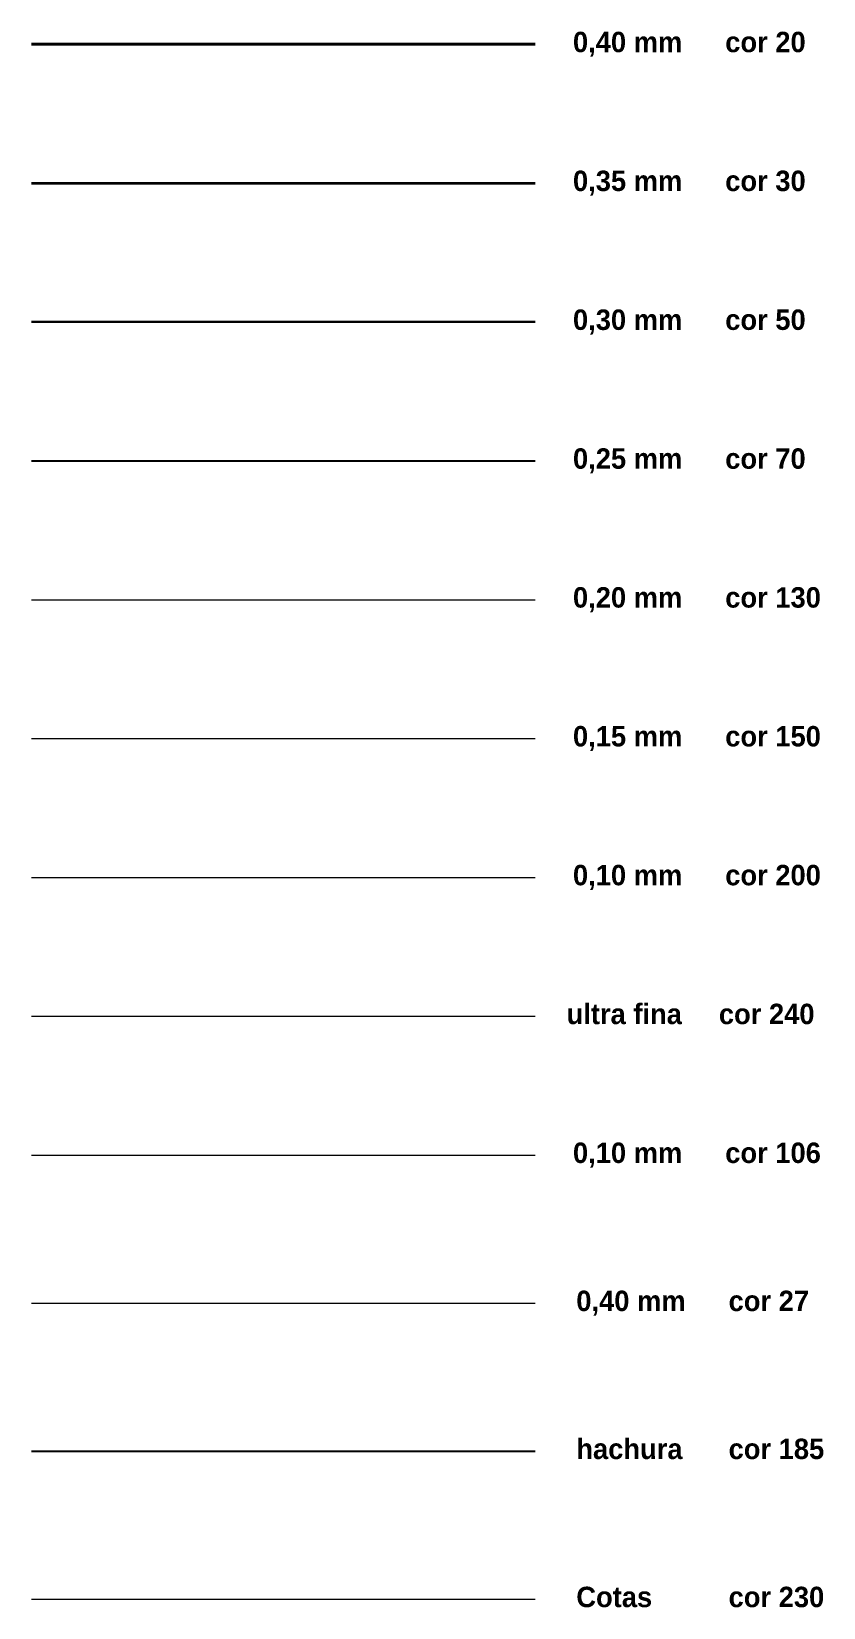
# Model space of a CAD drawing. Header units: millimetres. Extents: x -395 to 1008, y 9 to 692.
# Drawn here: x 36.32 to 46.01, y 105.37 to 124.66 of the extents above; entities that cross this region are included whole.
import ezdxf

# ---------------------------------------------------------------- set-up
doc = ezdxf.new("R2010")
doc.units = ezdxf.units.MM
doc.header["$LTSCALE"] = 0.1
doc.header["$MEASUREMENT"] = 0
for name, color, linetype, lineweight in [('.10', 200, 'Continuous', 5), ('.10 ultra fina', 240, 'Continuous', 5), ('.15', 150, 'Continuous', 15), ('.20', 130, 'Continuous', 5), ('.25', 70, 'Continuous', 5), ('.30', 50, 'Continuous', 5), ('.35', 30, 'Continuous', 35), ('.40', 20, 'Continuous', 40), ('.40 Interno parede', 27, 'Continuous', 5), ('Cotas', 1, 'Continuous', 5)]:
    doc.layers.add(name, color=color, linetype=linetype, lineweight=lineweight)
doc.layers.add('.20 hachura', color=185, linetype='Continuous')
doc.layers.add('Escrita', color=34, linetype='Continuous')
doc.layers.add('Verde', color=7, linetype='Continuous', true_color=0x136734)

msp = doc.modelspace()

# ---------------------------------------------------------------- texts
at = {"layer": 'Escrita', "char_height": 0.25, "attachment_point": 1}
for s, insert in [('{\\Fbold|c0;\\C116;\\c3434259;0,40 mm}', (42.943, 124.659)), ('{\\Fbold|c0;\\C116;\\c3434259;cor 20}', (44.807, 124.659)), ('{\\Fbold|c0;\\C116;\\c3434259;0,35 mm}', (42.943, 122.959)), ('{\\Fbold|c0;\\C116;\\c3434259;cor 30}', (44.807, 122.959)), ('{\\Fbold|c0;\\C116;\\c3434259;0,30 mm}', (42.943, 121.259)), ('{\\Fbold|c0;\\C116;\\c3434259;cor 50}', (44.807, 121.259)), ('{\\Fbold|c0;\\C116;\\c3434259;0,25 mm}', (42.943, 119.559)), ('{\\Fbold|c0;\\C116;\\c3434259;cor 70}', (44.807, 119.559)), ('{\\Fbold|c0;\\C116;\\c3434259;0,20 mm}', (42.943, 117.859)), ('{\\Fbold|c0;\\C116;\\c3434259;cor 130}', (44.807, 117.859)), ('{\\Fbold|c0;\\C116;\\c3434259;0,15 mm}', (42.943, 116.159)), ('{\\Fbold|c0;\\C116;\\c3434259;cor 150}', (44.807, 116.159)), ('{\\Fbold|c0;\\C116;\\c3434259;0,10 mm}', (42.943, 114.459)), ('{\\Fbold|c0;\\C116;\\c3434259;cor 200}', (44.807, 114.459)), ('{\\Fbold|c0;\\C116;\\c3434259;ultra fina}', (42.865, 112.759)), ('{\\Fbold|c0;\\C116;\\c3434259;cor 240}', (44.729, 112.759)), ('{\\Fbold|c0;\\C116;\\c3434259;0,10 mm}', (42.943, 111.059)), ('{\\Fbold|c0;\\C116;\\c3434259;cor 106}', (44.807, 111.059)), ('{\\Fbold|c0;\\C116;\\c3434259;0,40 mm}', (42.984, 109.246)), ('{\\Fbold|c0;\\C116;\\c3434259;cor 27}', (44.848, 109.246)), ('{\\Fbold|c0;\\C116;\\c3434259;hachura}', (42.984, 107.434)), ('{\\Fbold|c0;\\C116;\\c3434259;cor 185}', (44.848, 107.434)), ('{\\Fbold|c0;\\C116;\\c3434259;Cotas}', (42.984, 105.621)), ('{\\Fbold|c0;\\C116;\\c3434259;cor 230}', (44.848, 105.621))]:
    msp.add_mtext_dynamic_manual_height_columns(s, width=5.26656, gutter_width=1, heights=[0], dxfattribs=dict(at, insert=insert))

# ---------------------------------------------------------------- linework, layer by layer
at = {"layer": '.10', "color": 200, "lineweight": 9}
msp.add_line((36.315, 114.306), (42.48, 114.306), dxfattribs=at)
at = {"layer": '.10 ultra fina', "color": 240, "lineweight": 5}
msp.add_line((36.315, 112.606), (42.48, 112.606), dxfattribs=at)
at = {"layer": '.15', "color": 150, "lineweight": 15}
msp.add_line((36.315, 116.006), (42.48, 116.006), dxfattribs=at)
at = {"layer": '.20', "color": 130, "lineweight": 20}
msp.add_line((36.315, 117.706), (42.48, 117.706), dxfattribs=at)
at = {"layer": '.20 hachura', "color": 185}
msp.add_line((36.315, 107.281), (42.48, 107.281), dxfattribs=at)
at = {"layer": '.25', "color": 70, "lineweight": 25}
msp.add_line((36.315, 119.406), (42.48, 119.406), dxfattribs=at)
at = {"layer": '.30', "color": 50, "lineweight": 30}
msp.add_line((36.315, 121.106), (42.48, 121.106), dxfattribs=at)
at = {"layer": '.35', "color": 30, "lineweight": 35}
msp.add_line((36.315, 122.806), (42.48, 122.806), dxfattribs=at)
at = {"layer": '.40', "color": 20, "lineweight": 40}
msp.add_line((36.315, 124.506), (42.48, 124.506), dxfattribs=at)
at = {"layer": '.40 Interno parede', "color": 27}
msp.add_line((36.315, 109.093), (42.48, 109.093), dxfattribs=at)
at = {"layer": 'Cotas', "color": 230}
msp.add_line((36.315, 105.468), (42.48, 105.468), dxfattribs=at)
at = {"layer": 'Verde', "color": 106, "lineweight": 9}
msp.add_line((36.315, 110.906), (42.48, 110.906), dxfattribs=at)

msp.set_redraw_order([(e.dxf.handle, doc.entitydb.next_handle()) for e in msp.query("TEXT MTEXT ATTDEF DIMENSION ARC_DIMENSION")])  # texts and dimensions are drawn at this point

doc.saveas('drawing.dxf')
